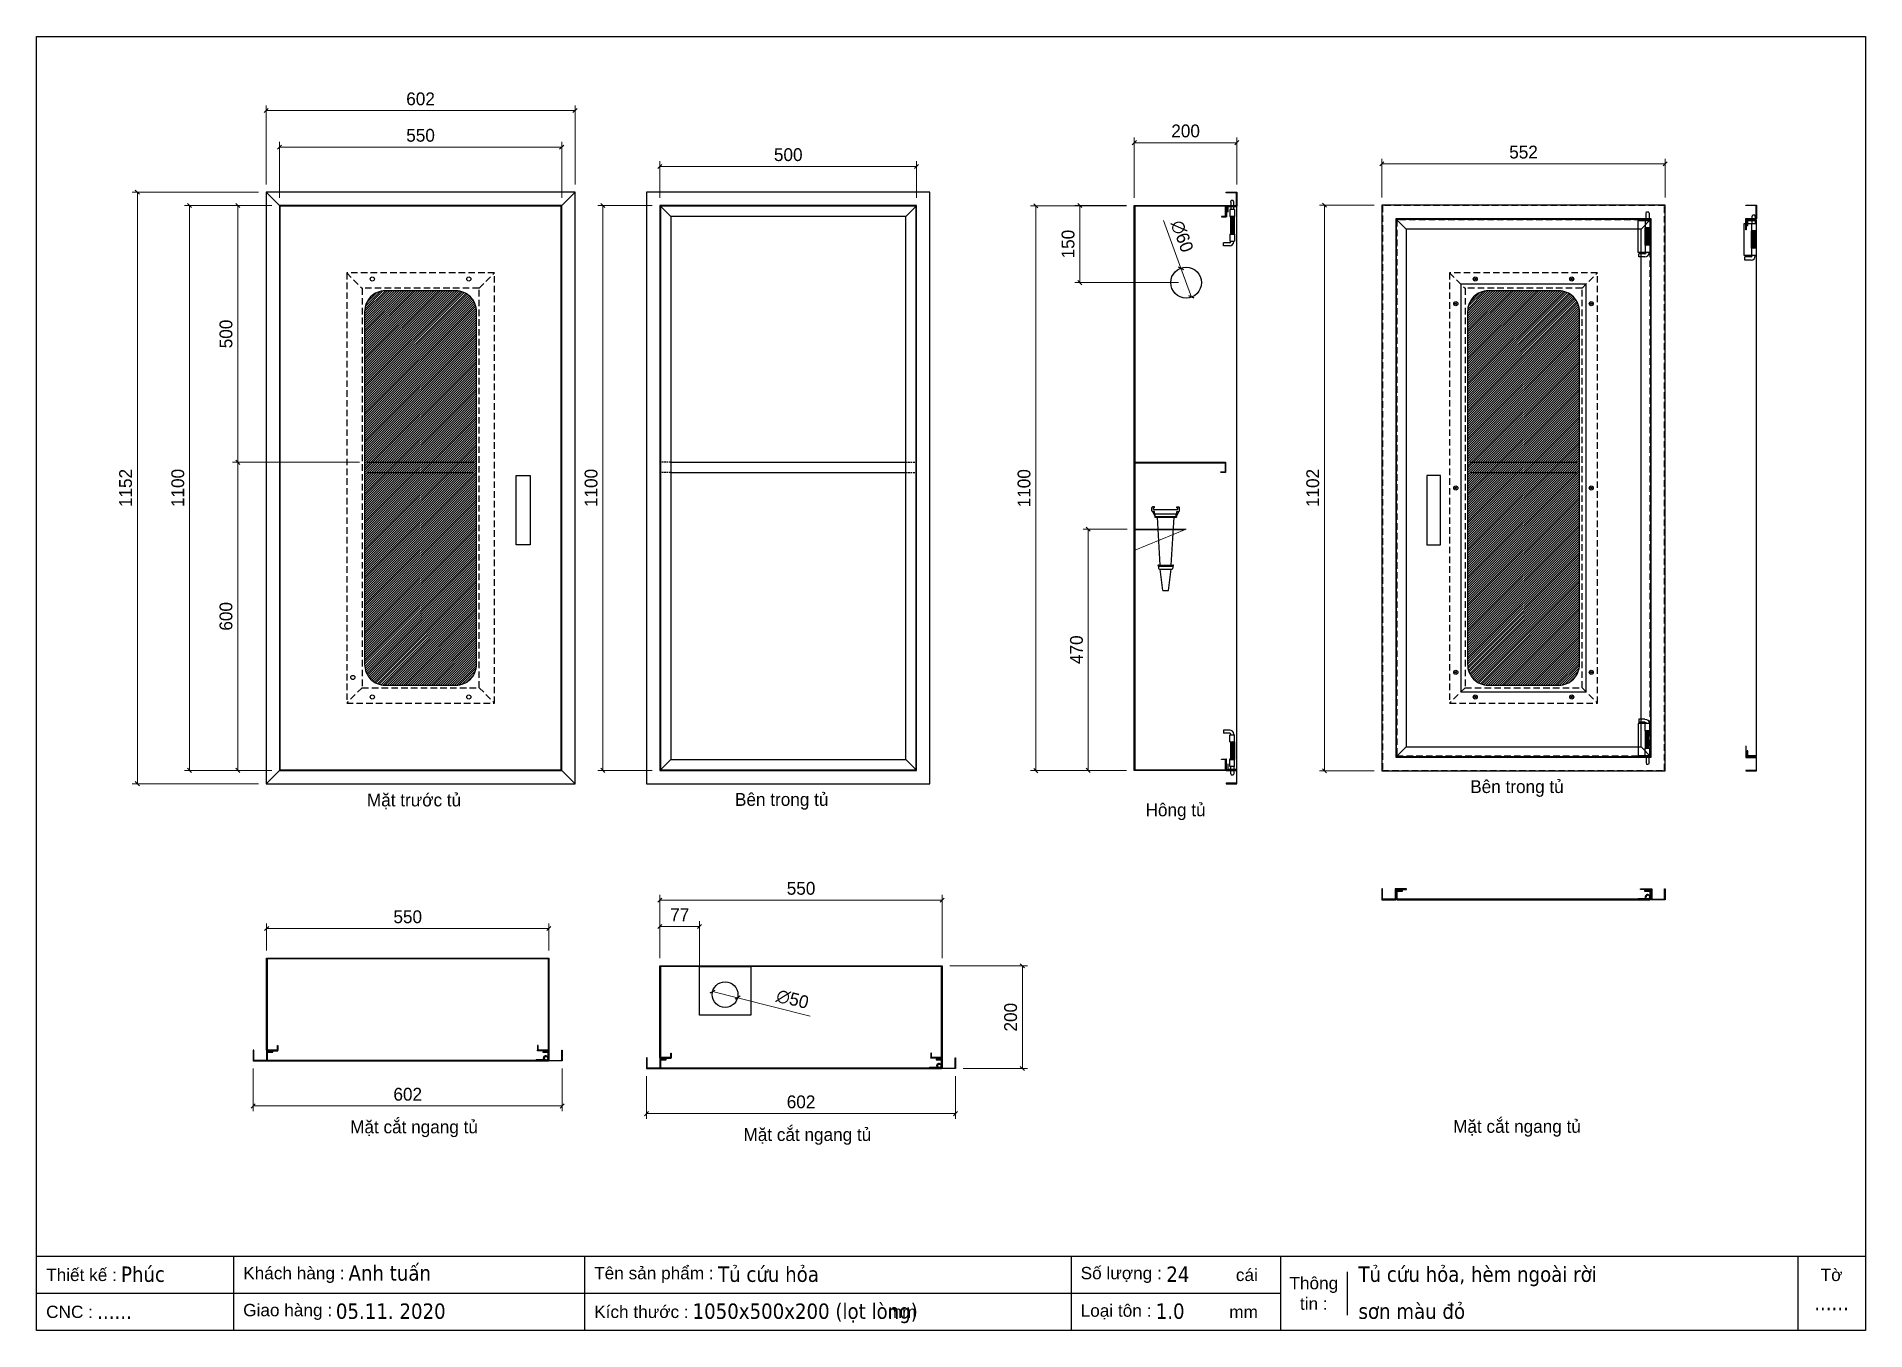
# Model space of a CAD drawing. Header units: millimetres. Extents: x 0 to 3564, y 0 to 2520.
import ezdxf
from ezdxf.enums import TextEntityAlignment as Align

# ---------------------------------------------------------------- set-up
doc = ezdxf.new("R2010")
doc.units = ezdxf.units.MM
doc.linetypes.add('HIDDEN2', pattern=[4.7625, 3.175, -1.5875])
doc.linetypes.add('HIDDENX2', pattern=[19.05, 12.7, -6.35])
doc.layers.add('BAOCHAY', color=1, linetype='Continuous')
doc.layers.add('DIM', color=253, linetype='Continuous')
doc.layers.add('S-CONCRETE', color=3, linetype='Continuous', lineweight=5)
doc.styles.add('Arial', font='arial.ttf')
doc.styles.add('Tahoma (Input Text)', font='tahoma.ttf')
doc.dimstyles.new('Dim-25', dxfattribs={"dimtxt": 25, "dimasz": 8, "dimexe": 10, "dimexo": 15, "dimgap": 10, "dimtad": 1, "dimdec": 0, "dimtxsty": 'Standard', "dimblk": 'OBLIQUE', "dimcen": 10, "dimclrd": 5, "dimclre": 5, "dimclrt": 3, "dimazin": 3, "dimtfac": 1, "dimtdec": 0, "dimtmove": 0, "dimatfit": 3, "dimldrblk": 'OBLIQUE', "dimlwd": 9, "dimlwe": 9})

msp = doc.modelspace()

# ---------------------------------------------------------------- texts
at = {"color": 2, "char_height": 25, "attachment_point": 5}
for s, insert, width in [('Bên trong tủ', (2885, 1055.4), 725), ('Mặt trước tủ', (735.6, 1030.4), 775), ('Bên trong tủ', (1452.1, 1030.4), 725), ('Hông tủ', (2219.7, 1010.1), 775), ('Mặt cắt ngang tủ', (735.6, 392.6), 825), ('Mặt cắt ngang tủ', (1502.1, 377.7), 775), ('Mặt cắt ngang tủ', (2885, 393.6), 775)]:
    msp.add_mtext(s, dxfattribs=dict(at, insert=insert, width=width))

# ---------------------------------------------------------------- blocks, each defined once
blk = doc.blocks.new('khungtenAsean2')
at = {"color": 7}
for p, q in [((2970, -1980), (0, -1980)), ((320, -1980), (320, -2100)), ((890, -1980), (890, -2100)), ((1680, -1980), (1680, -2100)), ((2020, -1980), (2020, -2100)), ((2860, -1980), (2860, -2100)), ((2128.3, -2005), (2128.3, -2075)), ((2020, -2040), (0, -2040))]:
    blk.add_line(p, q, dxfattribs=at)
blk.add_lwpolyline([(0, 0), (2970, 0), (2970, -2100), (0, -2100)], close=True, dxfattribs=at)
at = {"color": 2, "char_height": 20, "style": 'Arial'}
for s, insert, width, attachment_point in [('  Thiết kế :', (0, -2010), 917.634, 4), ('  Khách hàng :', (320, -2010), 917.634, 4), ('  Tên sản phẩm :', (890, -2010), 917.634, 4), ('  Số lượng :', (1680, -2010), 917.634, 4), ('cái', (1947.6, -2010), 917.634, 4), ('Thông\\Ptin :', (2074.2, -2040), 108.311, 5), ('Tờ', (2915, -2010), 110, 5), ('  CNC :', (0, -2070), 917.634, 4), ('  Giao hàng :', (320, -2070), 917.634, 4), ('  Kích thước :', (890, -2070), 917.634, 4), ('mm', (1382.3, -2070), 917.634, 4), ('  Loại tôn :', (1680, -2070), 917.634, 4), ('mm', (1936.9, -2070), 917.634, 4)]:
    blk.add_mtext(s, dxfattribs=dict(at, insert=insert, width=width, attachment_point=attachment_point))
at = {"color": 1, "style": 'Tahoma (Input Text)', "flags": 8}
for tag, p in [('#01', (137.1, -2021.3)), ('#03', (506.6, -2019.3)), ('#05', (1106.6, -2021.3)), ('#07', (1834.7, -2021.3)), ('#09', (2146.7, -2021.3)), ('#02', (98.5, -2081.3)), ('#04', (486.1, -2081.3)), ('#06', (1065.3, -2081.3)), ('#08', (1817.4, -2081.3)), ('#10', (2146.7, -2081.3))]:
    blk.add_attdef(tag, p, '', height=25, dxfattribs=at)
blk.add_attdef('#11', text='', height=25, dxfattribs=at).set_placement((2915, -2067.3), align=Align.CENTER)
blk = doc.blocks.new('*D1')
at = {"color": 0, "linetype": 'ByBlock', "lineweight": -2}
for p, q in [((477.3, 2308.8), (469.3, 2300.8)), ((1019.3, 2300.8), (1027.3, 2308.8))]:
    blk.add_line(p, q, dxfattribs=at)
at = {"layer": 'Defpoints', "color": 0, "transparency": 16777216}
for p in [(1023.3, 2304.8), (473.3, 2190.8), (1023.3, 2190.8)]:
    blk.add_point(p, dxfattribs=at)
at = {"layer": 'DIM', "color": 5, "lineweight": 9, "transparency": 16777216}
for p, q in [((473.3, 2205.8), (473.3, 2314.8)), ((473.3, 2304.8), (1023.3, 2304.8)), ((1023.3, 2205.8), (1023.3, 2314.8))]:
    blk.add_line(p, q, dxfattribs=at)
at = {"layer": 'DIM', "color": 3, "transparency": 16777216, "insert": (748.3, 2327.6), "char_height": 25, "attachment_point": 5}
blk.add_mtext('550', dxfattribs=at)
blk = doc.blocks.new('_Oblique')
at = {"color": 0, "linetype": 'ByBlock', "lineweight": -2}
blk.add_line((-0.5, -0.5), (0.5, 0.5), dxfattribs=at)
blk = doc.blocks.new('*D2')
at = {"color": 0, "linetype": 'ByBlock', "lineweight": -2}
for p, q in [((302.1, 2186.8), (294.1, 2194.8)), ((294.1, 1094.8), (302.1, 1086.8))]:
    blk.add_line(p, q, dxfattribs=at)
at = {"layer": 'Defpoints', "color": 0, "transparency": 16777216}
for p in [(473.3, 2190.8), (298.1, 1090.8), (473.3, 1090.8)]:
    blk.add_point(p, dxfattribs=at)
at = {"layer": 'DIM', "color": 5, "lineweight": 9, "transparency": 16777216}
for p, q in [((458.3, 2190.8), (288.1, 2190.8)), ((298.1, 2190.8), (298.1, 1090.8)), ((458.3, 1090.8), (288.1, 1090.8))]:
    blk.add_line(p, q, dxfattribs=at)
at = {"layer": 'DIM', "color": 3, "transparency": 16777216, "insert": (275.3, 1640.8), "char_height": 25, "attachment_point": 5, "rotation": 90}
blk.add_mtext('1100', dxfattribs=at)
blk = doc.blocks.new('*D3')
at = {"color": 0, "linetype": 'ByBlock', "lineweight": -2}
for p, q in [((2143.2, 2317.3), (2135.2, 2309.3)), ((2335.2, 2309.3), (2343.2, 2317.3))]:
    blk.add_line(p, q, dxfattribs=at)
at = {"layer": 'Defpoints', "color": 0, "transparency": 16777216}
for p in [(2339.2, 2313.3), (2339.2, 2216.8), (2139.2, 2190.8)]:
    blk.add_point(p, dxfattribs=at)
at = {"layer": 'DIM', "color": 5, "lineweight": 9, "transparency": 16777216}
for p, q in [((2139.2, 2205.8), (2139.2, 2323.3)), ((2339.2, 2231.8), (2339.2, 2323.3)), ((2139.2, 2313.3), (2339.2, 2313.3))]:
    blk.add_line(p, q, dxfattribs=at)
at = {"layer": 'DIM', "color": 3, "transparency": 16777216, "insert": (2239.2, 2336.1), "char_height": 25, "attachment_point": 5}
blk.add_mtext('200', dxfattribs=at)
blk = doc.blocks.new('*D4')
at = {"color": 0, "linetype": 'ByBlock', "lineweight": -2}
for p, q in [((1951.2, 2186.3), (1943.2, 2194.3)), ((1943.2, 1094.3), (1951.2, 1086.3))]:
    blk.add_line(p, q, dxfattribs=at)
at = {"layer": 'Defpoints', "color": 0, "transparency": 16777216}
for p in [(1947.2, 2190.3), (2139.2, 2190.3), (2139.2, 1090.3)]:
    blk.add_point(p, dxfattribs=at)
at = {"layer": 'DIM', "color": 5, "lineweight": 9, "transparency": 16777216}
for p, q in [((2124.2, 2190.3), (1937.2, 2190.3)), ((1947.2, 1090.3), (1947.2, 2190.3)), ((2124.2, 1090.3), (1937.2, 1090.3))]:
    blk.add_line(p, q, dxfattribs=at)
at = {"layer": 'DIM', "color": 3, "transparency": 16777216, "insert": (1924.4, 1640.3), "char_height": 25, "attachment_point": 5, "rotation": 90}
blk.add_mtext('1100', dxfattribs=at)
blk = doc.blocks.new('*D5')
at = {"color": 0, "linetype": 'ByBlock', "lineweight": -2}
for p, q in [((396, 2186.8), (388, 2194.8)), ((388, 1694.8), (396, 1686.8))]:
    blk.add_line(p, q, dxfattribs=at)
at = {"layer": 'Defpoints', "color": 0, "transparency": 16777216}
for p in [(473.3, 2190.8), (392, 1690.8), (644.3, 1690.8)]:
    blk.add_point(p, dxfattribs=at)
at = {"layer": 'DIM', "color": 5, "lineweight": 9, "transparency": 16777216}
for p, q in [((458.3, 2190.8), (382, 2190.8)), ((392, 2190.8), (392, 1690.8)), ((629.3, 1690.8), (382, 1690.8))]:
    blk.add_line(p, q, dxfattribs=at)
at = {"layer": 'DIM', "color": 3, "transparency": 16777216, "insert": (369.2, 1940.8), "char_height": 25, "attachment_point": 5, "rotation": 90}
blk.add_mtext('500', dxfattribs=at)
blk = doc.blocks.new('*D6')
at = {"color": 0, "linetype": 'ByBlock', "lineweight": -2}
for p, q in [((396, 1686.8), (388, 1694.8)), ((388, 1094.8), (396, 1086.8))]:
    blk.add_line(p, q, dxfattribs=at)
at = {"layer": 'Defpoints', "color": 0, "transparency": 16777216}
for p in [(494.3, 1690.8), (392, 1090.8), (458.3, 1090.8)]:
    blk.add_point(p, dxfattribs=at)
at = {"layer": 'DIM', "color": 5, "lineweight": 9, "transparency": 16777216}
for p, q in [((479.3, 1690.8), (382, 1690.8)), ((392, 1690.8), (392, 1090.8)), ((443.3, 1090.8), (382, 1090.8))]:
    blk.add_line(p, q, dxfattribs=at)
at = {"layer": 'DIM', "color": 3, "transparency": 16777216, "insert": (369.2, 1390.8), "char_height": 25, "attachment_point": 5, "rotation": 90}
blk.add_mtext('600', dxfattribs=at)
blk = doc.blocks.new('*D7')
at = {"color": 0, "linetype": 'ByBlock', "lineweight": -2}
for p, q in [((2224.7, 2071.4), (2235, 2066.6)), ((2255.6, 2010.3), (2245.3, 2015))]:
    blk.add_line(p, q, dxfattribs=at)
at = {"layer": 'Defpoints', "color": 0, "transparency": 16777216}
for p in [(2229.9, 2069), (2250.4, 2012.7)]:
    blk.add_point(p, dxfattribs=at)
at = {"layer": 'DIM', "color": 5, "lineweight": 9, "transparency": 16777216}
for p in [(2196, 2162), (2250.4, 2012.7)]:
    blk.add_line(p, (2229.9, 2069), dxfattribs=at)
at = {"layer": 'DIM', "color": 3, "transparency": 16777216, "insert": (2232.2, 2131), "char_height": 25, "attachment_point": 5, "rotation": 290.0251}
blk.add_mtext('∅60', dxfattribs=at)
blk = doc.blocks.new('*D8')
at = {"color": 0, "linetype": 'ByBlock', "lineweight": -2}
for p, q in [((2037, 2186.8), (2029, 2194.8)), ((2029, 2044.8), (2037, 2036.8))]:
    blk.add_line(p, q, dxfattribs=at)
at = {"layer": 'Defpoints', "color": 0, "transparency": 16777216}
for p in [(2139.2, 2190.8), (2033, 2040.8), (2240.2, 2040.8)]:
    blk.add_point(p, dxfattribs=at)
at = {"layer": 'DIM', "color": 5, "lineweight": 9, "transparency": 16777216}
for p, q in [((2124.2, 2190.8), (2023, 2190.8)), ((2033, 2190.8), (2033, 2040.8)), ((2225.2, 2040.8), (2023, 2040.8))]:
    blk.add_line(p, q, dxfattribs=at)
at = {"layer": 'DIM', "color": 3, "transparency": 16777216, "insert": (2010.2, 2115.8), "char_height": 25, "attachment_point": 5, "rotation": 90}
blk.add_mtext('150', dxfattribs=at)
blk = doc.blocks.new('*D9')
at = {"color": 0, "linetype": 'ByBlock', "lineweight": -2}
for p, q in [((452.3, 786.7), (444.3, 778.7)), ((994.3, 778.7), (1002.3, 786.7))]:
    blk.add_line(p, q, dxfattribs=at)
at = {"layer": 'Defpoints', "color": 0, "transparency": 16777216}
for p in [(998.3, 782.7), (448.3, 724.8), (998.3, 724.8)]:
    blk.add_point(p, dxfattribs=at)
at = {"layer": 'DIM', "color": 5, "lineweight": 9, "transparency": 16777216}
for p, q in [((448.3, 739.8), (448.3, 792.7)), ((998.3, 739.8), (998.3, 792.7)), ((448.3, 782.7), (998.3, 782.7))]:
    blk.add_line(p, q, dxfattribs=at)
at = {"layer": 'DIM', "color": 3, "transparency": 16777216, "insert": (723.3, 805.5), "char_height": 25, "attachment_point": 5}
blk.add_mtext('550', dxfattribs=at)
blk = doc.blocks.new('*D10')
at = {"color": 0, "linetype": 'ByBlock', "lineweight": -2}
for p, q in [((451.3, 2379.9), (443.3, 2371.9)), ((1045.3, 2371.9), (1053.3, 2379.9))]:
    blk.add_line(p, q, dxfattribs=at)
at = {"layer": 'Defpoints', "color": 0, "transparency": 16777216}
for p in [(1049.3, 2375.9), (447.3, 2216.8), (1049.3, 2216.8)]:
    blk.add_point(p, dxfattribs=at)
at = {"layer": 'DIM', "color": 5, "lineweight": 9, "transparency": 16777216}
for p, q in [((447.3, 2231.8), (447.3, 2385.9)), ((447.3, 2375.9), (1049.3, 2375.9)), ((1049.3, 2231.8), (1049.3, 2385.9))]:
    blk.add_line(p, q, dxfattribs=at)
at = {"layer": 'DIM', "color": 3, "transparency": 16777216, "insert": (748.3, 2398.6), "char_height": 25, "attachment_point": 5}
blk.add_mtext('602', dxfattribs=at)
blk = doc.blocks.new('*D11')
at = {"color": 0, "linetype": 'ByBlock', "lineweight": -2}
for p, q in [((426.3, 441.1), (418.3, 433.1)), ((1020.3, 433.1), (1028.3, 441.1))]:
    blk.add_line(p, q, dxfattribs=at)
at = {"layer": 'Defpoints', "color": 0, "transparency": 16777216}
for p in [(422.3, 524.8), (1024.3, 524.8), (1024.3, 437.1)]:
    blk.add_point(p, dxfattribs=at)
at = {"layer": 'DIM', "color": 5, "lineweight": 9, "transparency": 16777216}
for p, q in [((422.3, 509.8), (422.3, 427.1)), ((1024.3, 509.8), (1024.3, 427.1)), ((422.3, 437.1), (1024.3, 437.1))]:
    blk.add_line(p, q, dxfattribs=at)
at = {"layer": 'DIM', "color": 3, "transparency": 16777216, "insert": (723.3, 459.8), "char_height": 25, "attachment_point": 5}
blk.add_mtext('602', dxfattribs=at)
blk = doc.blocks.new('*D12')
at = {"color": 0, "linetype": 'ByBlock', "lineweight": -2}
for p, q in [((1218.8, 2271.1), (1210.8, 2263.1)), ((1710.8, 2263.1), (1718.8, 2271.1))]:
    blk.add_line(p, q, dxfattribs=at)
at = {"layer": 'Defpoints', "color": 0, "transparency": 16777216}
for p in [(1714.8, 2267.1), (1214.8, 2190.8), (1714.8, 2190.8)]:
    blk.add_point(p, dxfattribs=at)
at = {"layer": 'DIM', "color": 5, "lineweight": 9, "transparency": 16777216}
for p, q in [((1214.8, 2205.8), (1214.8, 2277.1)), ((1214.8, 2267.1), (1714.8, 2267.1)), ((1714.8, 2205.8), (1714.8, 2277.1))]:
    blk.add_line(p, q, dxfattribs=at)
at = {"layer": 'DIM', "color": 3, "transparency": 16777216, "insert": (1464.8, 2289.9), "char_height": 25, "attachment_point": 5}
blk.add_mtext('500', dxfattribs=at)
blk = doc.blocks.new('*D13')
at = {"color": 0, "linetype": 'ByBlock', "lineweight": -2}
for p, q in [((1107.5, 2186.8), (1099.5, 2194.8)), ((1099.5, 1094.8), (1107.5, 1086.8))]:
    blk.add_line(p, q, dxfattribs=at)
at = {"layer": 'Defpoints', "color": 0, "transparency": 16777216}
for p in [(1214.8, 2190.8), (1103.5, 1090.8), (1214.8, 1090.8)]:
    blk.add_point(p, dxfattribs=at)
at = {"layer": 'DIM', "color": 5, "lineweight": 9, "transparency": 16777216}
for p, q in [((1199.8, 2190.8), (1093.5, 2190.8)), ((1103.5, 2190.8), (1103.5, 1090.8)), ((1199.8, 1090.8), (1093.5, 1090.8))]:
    blk.add_line(p, q, dxfattribs=at)
at = {"layer": 'DIM', "color": 3, "transparency": 16777216, "insert": (1080.7, 1640.8), "char_height": 25, "attachment_point": 5, "rotation": 90}
blk.add_mtext('1100', dxfattribs=at)
blk = doc.blocks.new('*D14')
at = {"color": 0, "linetype": 'ByBlock', "lineweight": -2}
for p, q in [((2053.4, 1556.8), (2045.4, 1564.8)), ((2045.4, 1094.8), (2053.4, 1086.8))]:
    blk.add_line(p, q, dxfattribs=at)
at = {"layer": 'Defpoints', "color": 0, "transparency": 16777216}
for p in [(2140.2, 1560.8), (2049.4, 1090.8), (2139.2, 1090.8)]:
    blk.add_point(p, dxfattribs=at)
at = {"layer": 'DIM', "color": 5, "lineweight": 9, "transparency": 16777216}
for p, q in [((2125.2, 1560.8), (2039.4, 1560.8)), ((2049.4, 1560.8), (2049.4, 1090.8)), ((2124.2, 1090.8), (2039.4, 1090.8))]:
    blk.add_line(p, q, dxfattribs=at)
at = {"layer": 'DIM', "color": 3, "transparency": 16777216, "insert": (2026.6, 1325.8), "char_height": 25, "attachment_point": 5, "rotation": 90}
blk.add_mtext('470', dxfattribs=at)
blk = doc.blocks.new('*D15')
at = {"color": 0, "linetype": 'ByBlock', "lineweight": -2}
for p, q in [((200.4, 2212.8), (192.4, 2220.8)), ((192.4, 1068.8), (200.4, 1060.8))]:
    blk.add_line(p, q, dxfattribs=at)
at = {"layer": 'Defpoints', "color": 0, "transparency": 16777216}
for p in [(447.3, 2216.8), (196.4, 1064.8), (447.3, 1064.8)]:
    blk.add_point(p, dxfattribs=at)
at = {"layer": 'DIM', "color": 5, "lineweight": 9, "transparency": 16777216}
for p, q in [((432.3, 2216.8), (186.4, 2216.8)), ((196.4, 2216.8), (196.4, 1064.8)), ((432.3, 1064.8), (186.4, 1064.8))]:
    blk.add_line(p, q, dxfattribs=at)
at = {"layer": 'DIM', "color": 3, "transparency": 16777216, "insert": (173.6, 1640.8), "char_height": 25, "attachment_point": 5, "rotation": 90}
blk.add_mtext('1152', dxfattribs=at)
blk = doc.blocks.new('*D16')
at = {"color": 0, "linetype": 'ByBlock', "lineweight": -2}
for p, q in [((2625.7, 2276.1), (2617.7, 2268.1)), ((3169.7, 2268.1), (3177.7, 2276.1))]:
    blk.add_line(p, q, dxfattribs=at)
at = {"layer": 'Defpoints', "color": 0, "transparency": 16777216}
for p in [(3173.7, 2272.1), (2621.7, 2191.8), (3173.7, 2191.8)]:
    blk.add_point(p, dxfattribs=at)
at = {"layer": 'DIM', "color": 5, "lineweight": 9, "transparency": 16777216}
for p, q in [((2621.7, 2206.8), (2621.7, 2282.1)), ((3173.7, 2206.8), (3173.7, 2282.1)), ((2621.7, 2272.1), (3173.7, 2272.1))]:
    blk.add_line(p, q, dxfattribs=at)
at = {"layer": 'DIM', "color": 3, "transparency": 16777216, "insert": (2897.7, 2294.9), "char_height": 25, "attachment_point": 5}
blk.add_mtext('552', dxfattribs=at)
blk = doc.blocks.new('*D17')
at = {"color": 0, "linetype": 'ByBlock', "lineweight": -2}
for p, q in [((2513.9, 2187.8), (2505.9, 2195.8)), ((2505.9, 1093.8), (2513.9, 1085.8))]:
    blk.add_line(p, q, dxfattribs=at)
at = {"layer": 'Defpoints', "color": 0, "transparency": 16777216}
for p in [(2621.7, 2191.8), (2509.9, 1089.8), (2621.7, 1089.8)]:
    blk.add_point(p, dxfattribs=at)
at = {"layer": 'DIM', "color": 5, "lineweight": 9, "transparency": 16777216}
for p, q in [((2606.7, 2191.8), (2499.9, 2191.8)), ((2509.9, 2191.8), (2509.9, 1089.8)), ((2606.7, 1089.8), (2499.9, 1089.8))]:
    blk.add_line(p, q, dxfattribs=at)
at = {"layer": 'DIM', "color": 3, "transparency": 16777216, "insert": (2487.1, 1640.8), "char_height": 25, "attachment_point": 5, "rotation": 90}
blk.add_mtext('1102', dxfattribs=at)
blk = doc.blocks.new('*D18')
at = {"color": 0, "linetype": 'ByBlock', "lineweight": -2}
for p, q in [((1218.8, 842.1), (1210.8, 834.1)), ((1760.8, 834.1), (1768.8, 842.1))]:
    blk.add_line(p, q, dxfattribs=at)
at = {"layer": 'Defpoints', "color": 0, "transparency": 16777216}
for p in [(1764.8, 838.1), (1214.8, 710), (1764.8, 710)]:
    blk.add_point(p, dxfattribs=at)
at = {"layer": 'DIM', "color": 5, "lineweight": 9, "transparency": 16777216}
for p, q in [((1214.8, 725), (1214.8, 848.1)), ((1214.8, 838.1), (1764.8, 838.1)), ((1764.8, 725), (1764.8, 848.1))]:
    blk.add_line(p, q, dxfattribs=at)
at = {"layer": 'DIM', "color": 3, "transparency": 16777216, "insert": (1489.8, 860.9), "char_height": 25, "attachment_point": 5}
blk.add_mtext('550', dxfattribs=at)
blk = doc.blocks.new('*D19')
at = {"color": 0, "linetype": 'ByBlock', "lineweight": -2}
for p, q in [((1925.1, 706), (1917.1, 714)), ((1917.1, 514), (1925.1, 506))]:
    blk.add_line(p, q, dxfattribs=at)
at = {"layer": 'Defpoints', "color": 0, "transparency": 16777216}
for p in [(1764.8, 710), (1790.8, 510), (1921.1, 510)]:
    blk.add_point(p, dxfattribs=at)
at = {"layer": 'DIM', "color": 5, "lineweight": 9, "transparency": 16777216}
for p, q in [((1779.8, 710), (1931.1, 710)), ((1921.1, 710), (1921.1, 510)), ((1805.8, 510), (1931.1, 510))]:
    blk.add_line(p, q, dxfattribs=at)
at = {"layer": 'DIM', "color": 3, "transparency": 16777216, "insert": (1898.3, 610), "char_height": 25, "attachment_point": 5, "rotation": 90}
blk.add_mtext('200', dxfattribs=at)
blk = doc.blocks.new('*D20')
at = {"color": 0, "linetype": 'ByBlock', "lineweight": -2}
for p, q in [((1192.8, 426.2), (1184.8, 418.2)), ((1786.8, 418.2), (1794.8, 426.2))]:
    blk.add_line(p, q, dxfattribs=at)
at = {"layer": 'Defpoints', "color": 0, "transparency": 16777216}
for p in [(1188.8, 510), (1790.8, 510), (1790.8, 422.2)]:
    blk.add_point(p, dxfattribs=at)
at = {"layer": 'DIM', "color": 5, "lineweight": 9, "transparency": 16777216}
for p, q in [((1188.8, 495), (1188.8, 412.2)), ((1790.8, 495), (1790.8, 412.2)), ((1188.8, 422.2), (1790.8, 422.2))]:
    blk.add_line(p, q, dxfattribs=at)
at = {"layer": 'DIM', "color": 3, "transparency": 16777216, "insert": (1489.8, 445), "char_height": 25, "attachment_point": 5}
blk.add_mtext('602', dxfattribs=at)
blk = doc.blocks.new('*D21')
at = {"color": 0, "linetype": 'ByBlock', "lineweight": -2}
for p, q in [((1218.8, 790.9), (1210.8, 782.9)), ((1287.8, 782.9), (1295.8, 790.9))]:
    blk.add_line(p, q, dxfattribs=at)
at = {"layer": 'Defpoints', "color": 0, "transparency": 16777216}
for p in [(1214.8, 786.9), (1214.8, 710), (1291.8, 614)]:
    blk.add_point(p, dxfattribs=at)
at = {"layer": 'DIM', "color": 5, "lineweight": 9, "transparency": 16777216}
for p, q in [((1214.8, 725), (1214.8, 796.9)), ((1291.8, 786.9), (1214.8, 786.9)), ((1291.8, 629), (1291.8, 796.9))]:
    blk.add_line(p, q, dxfattribs=at)
at = {"layer": 'DIM', "color": 3, "transparency": 16777216, "insert": (1253.3, 809.4), "char_height": 25, "attachment_point": 5}
blk.add_mtext('77', dxfattribs=at)
blk = doc.blocks.new('*D22')
at = {"color": 0, "linetype": 'ByBlock', "lineweight": -2}
for p, q in [((1312.7, 657.2), (1322.4, 663)), ((1370.9, 650.8), (1361.1, 645))]:
    blk.add_line(p, q, dxfattribs=at)
at = {"layer": 'Defpoints', "color": 0, "transparency": 16777216}
for p in [(1317.5, 660.1), (1366, 647.9)]:
    blk.add_point(p, dxfattribs=at)
at = {"layer": 'DIM', "color": 5, "lineweight": 9, "transparency": 16777216}
for p in [(1317.5, 660.1), (1507.5, 612.1)]:
    blk.add_line(p, (1366, 647.9), dxfattribs=at)
at = {"layer": 'DIM', "color": 3, "transparency": 16777216, "insert": (1473.1, 645), "char_height": 25, "attachment_point": 5, "rotation": 345.8106}
blk.add_mtext('∅50', dxfattribs=at)
blk = doc.blocks.new('HL035-1-2')
at = {"color": 1}
for p, q in [((-4.5, 79), (18.5, 79)), ((-4.5, 65), (-4.5, 79)), ((-3, 79), (-3, 80)), ((-3, 79), (-3, 79)), ((3, 79), (3, 80)), ((4.5, 65), (4.5, 79)), ((5, 88), (17, 88)), ((5, 82), (17, 82)), ((17, 88), (17, 82)), ((18.5, 79), (18.5, 17)), ((-4.5, 65), (4.5, 65)), ((1.3, 65), (-4, 64)), ((4, 64), (-4, 62.5)), ((-4, 64), (-3, 64)), ((4, 62.5), (-4, 61)), ((-4, 62.5), (-3, 62.5)), ((4, 61), (-4, 59.5)), ((-4, 61), (-3, 61)), ((4, 59.5), (-4, 58)), ((-4, 59.5), (-3, 59.5)), ((4, 58), (-4, 56.5)), ((-4, 58), (-3, 58)), ((4, 56.5), (-4, 55)), ((-4, 56.5), (-3, 56.5)), ((4, 55), (-4, 53.5)), ((-4, 55), (-3, 55)), ((4, 53.5), (-4, 52)), ((-4, 53.5), (-3, 53.5)), ((4, 52), (-4, 50.5)), ((-4, 52), (-3, 52)), ((4, 50.5), (-4, 49)), ((-4, 50.5), (-3, 50.5)), ((4, 49), (-4, 47.5)), ((-4, 49), (-3, 49)), ((4, 47.5), (-4, 46)), ((-4, 47.5), (-3, 47.5)), ((4, 46), (-4, 44.5)), ((-4, 46), (-3, 46)), ((4, 44.5), (-4, 43)), ((-4, 44.5), (-3, 44.5)), ((4, 43), (-4, 41.5)), ((-4, 43), (-3, 43)), ((4, 41.5), (-4, 40)), ((-4, 41.5), (-3, 41.5)), ((4, 40), (-4, 38.5)), ((-4, 40), (-3, 40)), ((4, 38.5), (-4, 37)), ((-4, 38.5), (-3, 38.5)), ((4, 37), (-4, 35.5)), ((-4, 37), (-3, 37)), ((3, 64), (4, 64)), ((3, 62.5), (4, 62.5)), ((3, 61), (4, 61)), ((3, 59.5), (4, 59.5)), ((3, 58), (4, 58)), ((3, 56.5), (4, 56.5)), ((3, 55), (4, 55)), ((3, 53.5), (4, 53.5)), ((3, 52), (4, 52)), ((3, 50.5), (4, 50.5)), ((3, 49), (4, 49)), ((3, 47.5), (4, 47.5)), ((3, 46), (4, 46)), ((3, 44.5), (4, 44.5)), ((3, 43), (4, 43)), ((3, 41.5), (4, 41.5)), ((3, 40), (4, 40)), ((3, 38.5), (4, 38.5)), ((3, 37), (4, 37)), ((4.5, 65), (4.5, 31)), ((-4.5, 17), (-4.5, 31)), ((-4.5, 31), (4.5, 31)), ((18.5, 17), (-4.5, 17)), ((4, 35.5), (-4, 34)), ((-4, 35.5), (-3, 35.5)), ((4, 34), (-4, 32.5)), ((-4, 34), (-3, 34)), ((-3, 3), (-2, 0)), ((3, 3), (2, 0)), ((3, 35.5), (4, 35.5)), ((3, 34), (4, 34)), ((4.5, 17), (4.5, 31))]:
    blk.add_line(p, q, dxfattribs=at)
for points in [[(-3, 32.5), (-3, 65)], [(3, 65), (3, 32.5)], [(-3, 3), (-3, 17)], [(2, 0), (-2, 0)], [(3, 17), (3, 3)]]:
    blk.add_lwpolyline(points, dxfattribs=at)
blk.add_lwpolyline([(-4, 32.5), (4, 32.5), (4, 31), (-4, 31)], close=True, dxfattribs=at)
for radius in [8, 2]:
    blk.add_arc((5, 80), radius, 90, 180, dxfattribs=at)

# ---------------------------------------------------------------- dimensions: what is measured, and where the dimension line sits
at = {"layer": 'DIM', "color": 7}
for base, p1, p2, picture, middle in [((1049.3, 2375.9), (447.3, 2216.8), (1049.3, 2216.8), '*D10', (748.3, 2398.6)), ((1023.3, 2304.8), (473.3, 2190.8), (1023.3, 2190.8), '*D1', (748.3, 2327.6)), ((1714.8, 2267.1), (1214.8, 2190.8), (1714.8, 2190.8), '*D12', (1464.8, 2289.9)), ((3173.7, 2272.1), (2621.7, 2191.8), (3173.7, 2191.8), '*D16', (2897.7, 2294.9)), ((1764.8, 838.1), (1214.8, 710), (1764.8, 710), '*D18', (1489.8, 860.9)), ((998.3, 782.7), (448.3, 724.8), (998.3, 724.8), '*D9', (723.3, 805.5)), ((1024.3, 437.1), (422.3, 524.8), (1024.3, 524.8), '*D11', (723.3, 459.8)), ((1790.8, 422.2), (1188.8, 510), (1790.8, 510), '*D20', (1489.8, 445))]:
    dim = msp.add_linear_dim(base=base, p1=p1, p2=p2, dimstyle='Dim-25', dxfattribs=at)
    dim.commit()
    dim.dimension.update_dxf_attribs({"geometry": picture, "text_midpoint": middle})
for base, p1, p2, angle, picture, middle in [((2339.2, 2313.3), (2139.2, 2190.8), (2339.2, 2216.8), 180, '*D3', (2239.2, 2336.1)), ((196.4, 1064.8), (447.3, 2216.8), (447.3, 1064.8), 90, '*D15', (173.6, 1640.8)), ((298.1, 1090.8), (473.3, 2190.8), (473.3, 1090.8), 90, '*D2', (275.3, 1640.8)), ((392, 1690.8), (473.3, 2190.8), (644.3, 1690.8), 90, '*D5', (369.2, 1940.8)), ((1103.5, 1090.8), (1214.8, 2190.8), (1214.8, 1090.8), 90, '*D13', (1080.7, 1640.8)), ((2033, 2040.8), (2139.2, 2190.8), (2240.2, 2040.8), 90, '*D8', (2010.2, 2115.8)), ((2509.9, 1089.8), (2621.7, 2191.8), (2621.7, 1089.8), 90, '*D17', (2487.1, 1640.8)), ((392, 1090.8), (494.3, 1690.8), (458.3, 1090.8), 90, '*D6', (369.2, 1390.8)), ((2049.4, 1090.8), (2140.2, 1560.8), (2139.2, 1090.8), 90, '*D14', (2026.6, 1325.8)), ((1214.8, 786.9), (1291.8, 614), (1214.8, 710), 180, '*D21', (1253.3, 809.4)), ((1921.1, 510), (1764.8, 710), (1790.8, 510), 90, '*D19', (1898.3, 610))]:
    dim = msp.add_linear_dim(base=base, p1=p1, p2=p2, angle=angle, dimstyle='Dim-25', dxfattribs=at)
    dim.commit()
    dim.dimension.update_dxf_attribs({"geometry": picture, "text_midpoint": middle})
dim = msp.add_linear_dim(base=(1947.2, 2190.3), p1=(2139.2, 1090.3), p2=(2139.2, 2190.3), angle=90, dimstyle='Dim-25', dxfattribs=at)
dim.commit()
dim.dimension.update_dxf_attribs({"geometry": '*D4', "text_midpoint": (1947.2, 1640.3), "dimtype": 160})
dim = msp.add_diameter_dim_2p(p1=(2250.4, 2012.7), p2=(2229.9, 2069), dimstyle='Dim-25', dxfattribs=at)
dim.commit()
dim.dimension.update_dxf_attribs({"geometry": '*D7', "text_midpoint": (2232.2, 2131)})
dim = msp.add_diameter_dim_2p(p1=(1317.5, 660.1), p2=(1366, 647.9), dimstyle='Dim-25', dxfattribs=at)
dim.commit()
dim.dimension.update_dxf_attribs({"geometry": '*D22', "text_midpoint": (1467.3, 622.3), "dimtype": 163})

# ---------------------------------------------------------------- hatches: boundary and pattern name
h = msp.add_hatch()
h.set_pattern_fill('ANSI31', style=0)
h.set_pattern_definition([(45, (-110559.7066, -28006.1375), (-2.24506403, 2.24506403), [])])
edge = h.paths.add_edge_path()
edge.add_line((679.3, 1256.8), (817.3, 1256.8))
edge.add_arc((817.3, 1296.8), 40, -90, 0)
edge.add_line((857.3, 1296.8), (857.3, 1984.8))
edge.add_arc((817.3, 1984.8), 40, 0, 90)
edge.add_line((817.3, 2024.8), (679.3, 2024.8))
edge.add_arc((679.3, 1984.8), 40, 90, 180)
edge.add_line((639.3, 1984.8), (639.3, 1296.8))
edge.add_arc((679.3, 1296.8), 40, 180, -90)
h = msp.add_hatch()
h.set_pattern_fill('ANSI31', style=0)
h.set_pattern_definition([(45, (-108410.333, -28006.1375), (-2.24506403, 2.24506403), [])])
edge = h.paths.add_edge_path()
edge.add_line((2828.7, 1256.8), (2966.7, 1256.8))
edge.add_arc((2966.7, 1296.8), 40, -90, 0)
edge.add_line((3006.7, 1296.8), (3006.7, 1984.8))
edge.add_arc((2966.7, 1984.8), 40, 0, 90)
edge.add_line((2966.7, 2024.8), (2828.7, 2024.8))
edge.add_arc((2828.7, 1984.8), 40, 90, 180)
edge.add_line((2788.7, 1984.8), (2788.7, 1296.8))
edge.add_arc((2828.7, 1296.8), 40, 180, -90)

# ---------------------------------------------------------------- linework, layer by layer
at = {"color": 7}
for p, q in [((447.3, 2216.8), (473.3, 2190.8)), ((1022.3, 2189.8), (1049.3, 2216.8)), ((1215.8, 2189.8), (1235.8, 2169.8)), ((1693.8, 2169.8), (1713.8, 2189.8)), ((2648.7, 2164.8), (2668.7, 2144.8)), ((3126.7, 2144.8), (3146.7, 2164.8)), ((644.3, 1690.8), (852.3, 1690.8)), ((1235.8, 1690.8), (1693.8, 1690.8)), ((2793.7, 1690.8), (3001.7, 1690.8)), ((644.3, 1670.8), (852.3, 1670.8)), ((1235.8, 1670.8), (1693.8, 1670.8)), ((2793.7, 1670.8), (3001.7, 1670.8)), ((2195, 1440.9), (2205.8, 1440.9)), ((1235.8, 1111.8), (1215.8, 1091.8)), ((1693.8, 1111.8), (1713.8, 1091.8)), ((2317.2, 1112.8), (2318.2, 1112.8)), ((2648.7, 1116.8), (2668.7, 1136.8)), ((3126.7, 1136.8), (3146.7, 1116.8)), ((473.3, 1090.8), (447.3, 1064.8)), ((1023.3, 1090.8), (1049.3, 1064.8)), ((469.3, 546.8), (469.3, 554.8)), ((469.3, 554.8), (470.3, 554.8)), ((470.3, 554.8), (470.3, 545.8)), ((977.3, 554.8), (976.3, 554.8)), ((976.3, 554.8), (976.3, 545.8)), ((976.3, 546.8), (976.3, 545.8)), ((977.3, 546.8), (977.3, 554.8)), ((1235.8, 532), (1235.8, 540)), ((1235.8, 540), (1236.8, 540)), ((1236.8, 540), (1236.8, 531)), ((1743.8, 540), (1742.8, 540)), ((1742.8, 540), (1742.8, 531)), ((1743.8, 532), (1743.8, 540)), ((1742.8, 532), (1742.8, 531)), ((1742.8, 532), (1742.8, 531))]:
    msp.add_line(p, q, dxfattribs=at)
at = {"color": 1}
for p, q in [((2334.6, 2183.5), (2325.6, 2183.5)), ((2325.6, 2183.5), (2325.6, 2169.5)), ((2327.1, 2197.5), (2328.1, 2200.5)), ((2333.1, 2197.5), (2332.1, 2200.5)), ((2334.6, 2183.5), (2334.6, 2169.5)), ((2325.6, 2169.5), (2334.6, 2169.5)), ((2334.1, 2166.5), (2326.1, 2168)), ((2334.1, 2165), (2326.1, 2166.5)), ((2326.1, 2166.5), (2327.1, 2166.5)), ((2334.1, 2163.5), (2326.1, 2165)), ((2326.1, 2165), (2327.1, 2165)), ((2334.1, 2162), (2326.1, 2163.5)), ((2326.1, 2163.5), (2327.1, 2163.5)), ((2334.1, 2160.5), (2326.1, 2162)), ((2326.1, 2162), (2327.1, 2162)), ((2334.1, 2159), (2326.1, 2160.5)), ((2326.1, 2160.5), (2327.1, 2160.5)), ((2334.1, 2157.5), (2326.1, 2159)), ((2326.1, 2159), (2327.1, 2159)), ((2334.1, 2156), (2326.1, 2157.5)), ((2326.1, 2157.5), (2327.1, 2157.5)), ((2334.1, 2154.5), (2326.1, 2156)), ((2326.1, 2156), (2327.1, 2156)), ((2334.1, 2153), (2326.1, 2154.5)), ((2326.1, 2154.5), (2327.1, 2154.5)), ((2334.1, 2151.5), (2326.1, 2153)), ((2326.1, 2153), (2327.1, 2153)), ((2334.1, 2150), (2326.1, 2151.5)), ((2326.1, 2151.5), (2327.1, 2151.5)), ((2334.1, 2148.5), (2326.1, 2150)), ((2326.1, 2150), (2327.1, 2150)), ((2334.1, 2147), (2326.1, 2148.5)), ((2326.1, 2148.5), (2327.1, 2148.5)), ((2334.1, 2145.5), (2326.1, 2147)), ((2326.1, 2147), (2327.1, 2147)), ((2334.1, 2144), (2326.1, 2145.5)), ((2326.1, 2145.5), (2327.1, 2145.5)), ((2334.1, 2142.5), (2326.1, 2144)), ((2326.1, 2144), (2327.1, 2144)), ((2334.1, 2141), (2326.1, 2142.5)), ((2326.1, 2142.5), (2327.1, 2142.5)), ((2334.1, 2139.5), (2326.1, 2141)), ((2326.1, 2141), (2327.1, 2141)), ((2334.1, 2138), (2326.1, 2139.5)), ((2326.1, 2139.5), (2327.1, 2139.5)), ((2333.1, 2166.5), (2334.1, 2166.5)), ((2333.1, 2165), (2334.1, 2165)), ((2333.1, 2163.5), (2334.1, 2163.5)), ((2333.1, 2162), (2334.1, 2162)), ((2333.1, 2160.5), (2334.1, 2160.5)), ((2333.1, 2159), (2334.1, 2159)), ((2333.1, 2157.5), (2334.1, 2157.5)), ((2333.1, 2156), (2334.1, 2156)), ((2333.1, 2154.5), (2334.1, 2154.5)), ((2333.1, 2153), (2334.1, 2153)), ((2333.1, 2151.5), (2334.1, 2151.5)), ((2333.1, 2150), (2334.1, 2150)), ((2333.1, 2148.5), (2334.1, 2148.5)), ((2333.1, 2147), (2334.1, 2147)), ((2333.1, 2145.5), (2334.1, 2145.5)), ((2333.1, 2144), (2334.1, 2144)), ((2333.1, 2142.5), (2334.1, 2142.5)), ((2333.1, 2141), (2334.1, 2141)), ((2333.1, 2139.5), (2334.1, 2139.5)), ((2334.6, 2135.5), (2334.6, 2169.5)), ((2325.1, 2118.5), (2313.1, 2118.5)), ((2313.1, 2112.5), (2313.1, 2118.5)), ((2325.1, 2112.5), (2313.1, 2112.5)), ((2325.6, 2135.5), (2325.6, 2121.5)), ((2325.6, 2135.5), (2334.6, 2135.5)), ((2325.6, 2121.5), (2334.6, 2121.5)), ((2334.1, 2136.5), (2326.1, 2138)), ((2326.1, 2138), (2327.1, 2138)), ((2331.5, 2135.5), (2326.1, 2136.5)), ((2326.1, 2136.5), (2327.1, 2136.5)), ((2327.1, 2121.5), (2327.1, 2121.5)), ((2327.1, 2121.5), (2327.1, 2120.5)), ((2333.1, 2138), (2334.1, 2138)), ((2333.1, 2136.5), (2334.1, 2136.5)), ((2333.1, 2121.5), (2333.1, 2120.5)), ((2334.6, 2135.5), (2334.6, 2121.5)), ((2325.1, 1169.2), (2313.1, 1169.2)), ((2313.1, 1169.2), (2313.1, 1163.2)), ((2325.1, 1163.2), (2313.1, 1163.2)), ((2325.6, 1160.2), (2334.6, 1160.2)), ((2325.6, 1146.2), (2325.6, 1160.2)), ((2325.6, 1146.2), (2334.6, 1146.2)), ((2331.5, 1146.2), (2326.1, 1145.2)), ((2334.1, 1145.2), (2326.1, 1143.7)), ((2326.1, 1145.2), (2327.1, 1145.2)), ((2334.1, 1143.7), (2326.1, 1142.2)), ((2326.1, 1143.7), (2327.1, 1143.7)), ((2334.1, 1142.2), (2326.1, 1140.7)), ((2326.1, 1142.2), (2327.1, 1142.2)), ((2334.1, 1140.7), (2326.1, 1139.2)), ((2326.1, 1140.7), (2327.1, 1140.7)), ((2327.1, 1160.2), (2327.1, 1161.2)), ((2327.1, 1160.2), (2327.1, 1160.2)), ((2333.1, 1160.2), (2333.1, 1161.2)), ((2333.1, 1145.2), (2334.1, 1145.2)), ((2333.1, 1143.7), (2334.1, 1143.7)), ((2333.1, 1142.2), (2334.1, 1142.2)), ((2333.1, 1140.7), (2334.1, 1140.7)), ((2334.6, 1146.2), (2334.6, 1160.2)), ((2334.6, 1146.2), (2334.6, 1112.2)), ((2325.6, 1098.2), (2325.6, 1112.2)), ((2325.6, 1112.2), (2334.6, 1112.2)), ((2334.1, 1139.2), (2326.1, 1137.7)), ((2326.1, 1139.2), (2327.1, 1139.2)), ((2334.1, 1137.7), (2326.1, 1136.2)), ((2326.1, 1137.7), (2327.1, 1137.7)), ((2334.1, 1136.2), (2326.1, 1134.7)), ((2326.1, 1136.2), (2327.1, 1136.2)), ((2334.1, 1134.7), (2326.1, 1133.2)), ((2326.1, 1134.7), (2327.1, 1134.7)), ((2334.1, 1133.2), (2326.1, 1131.7)), ((2326.1, 1133.2), (2327.1, 1133.2)), ((2334.1, 1131.7), (2326.1, 1130.2)), ((2326.1, 1131.7), (2327.1, 1131.7)), ((2334.1, 1130.2), (2326.1, 1128.7)), ((2326.1, 1130.2), (2327.1, 1130.2)), ((2334.1, 1128.7), (2326.1, 1127.2)), ((2326.1, 1128.7), (2327.1, 1128.7)), ((2334.1, 1127.2), (2326.1, 1125.7)), ((2326.1, 1127.2), (2327.1, 1127.2)), ((2334.1, 1125.7), (2326.1, 1124.2)), ((2326.1, 1125.7), (2327.1, 1125.7)), ((2334.1, 1124.2), (2326.1, 1122.7)), ((2326.1, 1124.2), (2327.1, 1124.2)), ((2334.1, 1122.7), (2326.1, 1121.2)), ((2326.1, 1122.7), (2327.1, 1122.7)), ((2334.1, 1121.2), (2326.1, 1119.7)), ((2326.1, 1121.2), (2327.1, 1121.2)), ((2334.1, 1119.7), (2326.1, 1118.2)), ((2326.1, 1119.7), (2327.1, 1119.7)), ((2334.1, 1118.2), (2326.1, 1116.7)), ((2326.1, 1118.2), (2327.1, 1118.2)), ((2334.1, 1116.7), (2326.1, 1115.2)), ((2326.1, 1116.7), (2327.1, 1116.7)), ((2334.1, 1115.2), (2326.1, 1113.7)), ((2326.1, 1115.2), (2327.1, 1115.2)), ((2333.1, 1139.2), (2334.1, 1139.2)), ((2333.1, 1137.7), (2334.1, 1137.7)), ((2333.1, 1136.2), (2334.1, 1136.2)), ((2333.1, 1134.7), (2334.1, 1134.7)), ((2333.1, 1133.2), (2334.1, 1133.2)), ((2333.1, 1131.7), (2334.1, 1131.7)), ((2333.1, 1130.2), (2334.1, 1130.2)), ((2333.1, 1128.7), (2334.1, 1128.7)), ((2333.1, 1127.2), (2334.1, 1127.2)), ((2333.1, 1125.7), (2334.1, 1125.7)), ((2333.1, 1124.2), (2334.1, 1124.2)), ((2333.1, 1122.7), (2334.1, 1122.7)), ((2333.1, 1121.2), (2334.1, 1121.2)), ((2333.1, 1119.7), (2334.1, 1119.7)), ((2333.1, 1118.2), (2334.1, 1118.2)), ((2333.1, 1116.7), (2334.1, 1116.7)), ((2333.1, 1115.2), (2334.1, 1115.2)), ((2334.6, 1098.2), (2334.6, 1112.2)), ((2334.6, 1098.2), (2325.6, 1098.2)), ((2327.1, 1084.2), (2328.1, 1081.2)), ((2333.1, 1084.2), (2332.1, 1081.2)), ((3120.9, 841.3), (3139.2, 841.3)), ((3120.9, 841.3), (3120.9, 839.8)), ((3140.4, 839.8), (3121.9, 839.8)), ((3135, 843.3), (3136.5, 843.6)), ((973.5, 527.4), (991.9, 527.4)), ((973.5, 527.4), (973.5, 525.8)), ((992, 525.8), (973.5, 525.8)), ((987.7, 529.3), (989.1, 529.7)), ((992, 533.3), (998.3, 533.3)), ((992, 527.3), (998.3, 527.3)), ((1740, 512.5), (1758.3, 512.5)), ((1740, 512.5), (1740, 511)), ((1758.5, 511), (1740, 511)), ((1754.1, 514.5), (1755.6, 514.8)), ((1758.5, 518.5), (1764.8, 518.5)), ((1758.5, 512.5), (1764.8, 512.5))]:
    msp.add_line(p, q, dxfattribs=at)
at = {"color": 7, "linetype": 'HIDDENX2'}
for p, q in [((604.3, 2059.8), (634.3, 2029.8)), ((862.3, 2029.8), (892.3, 2059.8)), ((2753.7, 2059.8), (2783.7, 2029.8)), ((3011.7, 2029.8), (3041.7, 2059.8)), ((634.3, 1251.8), (604.3, 1221.8)), ((862.3, 1251.8), (892.3, 1221.8)), ((2783.7, 1251.8), (2753.7, 1221.8)), ((3011.7, 1251.8), (3041.7, 1221.8))]:
    msp.add_line(p, q, dxfattribs=at)
at = {"color": 7, "linetype": 'HIDDEN2'}
for p, q in [((1235.8, 1690.8), (1215.8, 1690.8)), ((1693.8, 1690.8), (1713.8, 1690.8)), ((1235.8, 1670.8), (1215.8, 1670.8)), ((1693.8, 1670.8), (1713.8, 1670.8))]:
    msp.add_line(p, q, dxfattribs=at)
at = {"color": 7}
for points in [[(447.3, 1064.8), (1049.3, 1064.8), (1049.3, 2216.8), (447.3, 2216.8)], [(1188.8, 1064.8), (1740.8, 1064.8), (1740.8, 2216.8), (1188.8, 2216.8)], [(2318.2, 2216.8), (2339.2, 2216.8), (2339.2, 2189.8), (2319.2, 2189.8), (2319.2, 2168.8), (2318.2, 2168.8), (2318.2, 2190.8), (2338.2, 2190.8), (2338.2, 2215.8), (2319.2, 2215.8), (2319.2, 2215.8), (2318.2, 2215.8)], [(473.3, 1090.8), (1023.3, 1090.8), (1023.3, 2190.8), (473.3, 2190.8)], [(474.3, 1091.8), (1022.3, 1091.8), (1022.3, 2189.8), (474.3, 2189.8)], [(1214.8, 1090.8), (1714.8, 1090.8), (1714.8, 2190.8), (1214.8, 2190.8)], [(1215.8, 1091.8), (1713.8, 1091.8), (1713.8, 2189.8), (1215.8, 2189.8)], [(2322.2, 2178.8), (2322.2, 2188.8), (2338.2, 2188.8), (2338.2, 1092.8), (2322.2, 1092.8), (2322.2, 1102.8), (2321.2, 1102.8), (2321.2, 1091.8), (2339.2, 1091.8), (2339.2, 2189.8), (2321.2, 2189.8), (2321.2, 2178.8)], [(2621.7, 1089.8), (3173.7, 1089.8), (3173.7, 2191.8), (2621.7, 2191.8)], [(3330.8, 2191.8), (3351.8, 2191.8), (3351.8, 2164.8), (3331.8, 2164.8), (3331.8, 2143.8), (3330.8, 2143.8), (3330.8, 2165.8), (3350.8, 2165.8), (3350.8, 2190.8), (3331.8, 2190.8), (3331.8, 2190.8), (3330.8, 2190.8)], [(2648.7, 1116.8), (3146.7, 1116.8), (3146.7, 2164.8), (2648.7, 2164.8)], [(2668.7, 1136.8), (3126.7, 1136.8), (3126.7, 2144.8), (2668.7, 2144.8)], [(3334.8, 2151.8), (3334.8, 2161.8), (3350.8, 2161.8), (3350.8, 1118.8), (3334.8, 1118.8), (3334.8, 1128.8), (3333.8, 1128.8), (3333.8, 1117.8), (3351.8, 1117.8), (3351.8, 2162.8), (3333.8, 2162.8), (3333.8, 2151.8)], [(2775.7, 1243.8), (3019.7, 1243.8), (3019.7, 2037.8), (2775.7, 2037.8)], [(2318.2, 1064.8), (2339.2, 1064.8), (2339.2, 1091.8), (2319.2, 1091.8), (2319.2, 1112.8), (2318.2, 1112.8), (2318.2, 1090.8), (2338.2, 1090.8), (2338.2, 1065.8), (2319.2, 1065.8), (2319.2, 1065.8), (2318.2, 1065.8)], [(3330.8, 1089.8), (3351.8, 1089.8), (3351.8, 1116.8), (3331.8, 1116.8), (3331.8, 1137.8), (3330.8, 1137.8), (3330.8, 1115.8), (3350.8, 1115.8), (3350.8, 1090.8), (3331.8, 1090.8), (3331.8, 1090.8), (3330.8, 1090.8)], [(2621.7, 859.8), (2621.7, 838.8), (2648.7, 838.8), (2648.7, 858.8), (2669.7, 858.8), (2669.7, 859.8), (2647.7, 859.8), (2647.7, 839.8), (2622.7, 839.8), (2622.7, 858.8), (2622.7, 858.8), (2622.7, 859.8)], [(3133.7, 855.8), (3143.7, 855.8), (3143.7, 839.8), (2651.7, 839.8), (2651.7, 855.8), (2661.7, 855.8), (2661.7, 856.8), (2650.7, 856.8), (2650.7, 838.8), (3144.7, 838.8), (3144.7, 856.8), (3133.7, 856.8)], [(3173.7, 859.8), (3173.7, 838.8), (3146.7, 838.8), (3146.7, 858.8), (3125.7, 858.8), (3125.7, 859.8), (3147.7, 859.8), (3147.7, 839.8), (3172.7, 839.8), (3172.7, 858.8), (3172.7, 858.8), (3172.7, 859.8)], [(1391.8, 614), (1291.8, 614), (1291.8, 709), (1391.8, 709)], [(422.3, 545.8), (422.3, 524.8), (449.3, 524.8), (449.3, 544.8), (470.3, 544.8), (470.3, 545.8), (448.3, 545.8), (448.3, 525.8), (423.3, 525.8), (423.3, 544.8), (423.3, 544.8), (423.3, 545.8)], [(986.3, 541.8), (996.3, 541.8), (996.3, 525.8), (450.3, 525.8), (450.3, 541.8), (460.3, 541.8), (460.3, 542.8), (449.3, 542.8), (449.3, 524.8), (997.3, 524.8), (997.3, 542.8), (986.3, 542.8)], [(1024.3, 545.8), (1024.3, 524.8), (997.3, 524.8), (997.3, 544.8), (976.3, 544.8), (976.3, 545.8), (998.3, 545.8), (998.3, 525.8), (1023.3, 525.8), (1023.3, 544.8), (1023.3, 544.8), (1023.3, 545.8)], [(1188.8, 531), (1188.8, 510), (1215.8, 510), (1215.8, 530), (1236.8, 530), (1236.8, 531), (1214.8, 531), (1214.8, 511), (1189.8, 511), (1189.8, 530), (1189.8, 530), (1189.8, 531)], [(1752.8, 527), (1762.8, 527), (1762.8, 511), (1216.8, 511), (1216.8, 527), (1226.8, 527), (1226.8, 528), (1215.8, 528), (1215.8, 510), (1763.8, 510), (1763.8, 528), (1752.8, 528)], [(1790.8, 531), (1790.8, 510), (1763.8, 510), (1763.8, 530), (1742.8, 530), (1742.8, 531), (1764.8, 531), (1764.8, 511), (1789.8, 511), (1789.8, 530), (1789.8, 530), (1789.8, 531)]]:
    msp.add_lwpolyline(points, close=True, dxfattribs=at)
for points in [[(2318.2, 1112.8), (2318.2, 1090.8), (2139.2, 1090.8), (2139.2, 2190.8), (2318.2, 2190.8), (2318.2, 2168.8)], [(2317.2, 2169.8), (2317.2, 2189.8), (2140.2, 2189.8), (2140.2, 1091.8), (2317.2, 1091.8), (2317.2, 1112.8)], [(2317.2, 2169.8), (2309.2, 2169.8), (2309.2, 2168.8), (2318.2, 2168.8)], [(2140.2, 1690.8), (2317.2, 1690.8), (2317.2, 1670.8), (2307.2, 1670.8)], [(2140.2, 1689.8), (2316.2, 1689.8), (2316.2, 1671.8), (2307.2, 1671.8)], [(2317.2, 1111.8), (2309.2, 1111.8), (2309.2, 1112.8), (2318.2, 1112.8)], [(470.3, 545.8), (448.3, 545.8), (448.3, 724.8), (998.3, 724.8), (998.3, 545.8), (976.3, 545.8)], [(977.3, 546.8), (997.3, 546.8), (997.3, 723.8), (449.3, 723.8), (449.3, 546.8), (469.3, 546.8)], [(1236.8, 531), (1214.8, 531), (1214.8, 710), (1764.8, 710), (1764.8, 531), (1742.8, 531)], [(1743.8, 532), (1763.8, 532), (1763.8, 709), (1215.8, 709), (1215.8, 532), (1235.8, 532)]]:
    msp.add_lwpolyline(points, dxfattribs=at)
at = {"color": 1}
for points in [[(2327.1, 2197.5), (2327.1, 2183.5)], [(2332.1, 2200.5), (2328.1, 2200.5)], [(2333.1, 2183.5), (2333.1, 2197.5)], [(2327.1, 2168), (2327.1, 2135.5)], [(2333.1, 2135.5), (2333.1, 2168)], [(2327.1, 1113.7), (2327.1, 1146.2)], [(2333.1, 1146.2), (2333.1, 1113.7)], [(2327.1, 1084.2), (2327.1, 1098.2)], [(2332.1, 1081.2), (2328.1, 1081.2)], [(2333.1, 1098.2), (2333.1, 1084.2)]]:
    msp.add_lwpolyline(points, dxfattribs=at)
at = {"color": 7, "linetype": 'HIDDENX2'}
for points in [[(2622.7, 1090.8), (3172.7, 1090.8), (3172.7, 2190.8), (2622.7, 2190.8)], [(604.3, 1221.8), (892.3, 1221.8), (892.3, 2059.8), (604.3, 2059.8)], [(2753.7, 1221.8), (3041.7, 1221.8), (3041.7, 2059.8), (2753.7, 2059.8)], [(634.3, 1251.8), (862.3, 1251.8), (862.3, 2029.8), (634.3, 2029.8)], [(2783.7, 1251.8), (3011.7, 1251.8), (3011.7, 2029.8), (2783.7, 2029.8)]]:
    msp.add_lwpolyline(points, close=True, dxfattribs=at)
at = {"color": 3}
msp.add_lwpolyline([(1235.8, 1111.8), (1693.8, 1111.8), (1693.8, 2169.8), (1235.8, 2169.8)], close=True, dxfattribs=at)
at = {"color": 1}
for points in [[(2326.1, 2168), (2334.1, 2168), (2334.1, 2169.5), (2326.1, 2169.5)], [(2326.1, 1113.7), (2334.1, 1113.7), (2334.1, 1112.2), (2326.1, 1112.2)]]:
    msp.add_lwpolyline(points, close=True, dxfattribs=at)
at = {"color": 6}
msp.add_lwpolyline([(2649.7, 1117.8), (3145.7, 1117.8), (3145.7, 2163.8), (2649.7, 2163.8)], close=True, dxfattribs=at)
at = {"color": 6, "linetype": 'HIDDENX2'}
msp.add_lwpolyline([(2650.7, 1118.8), (3144.7, 1118.8), (3144.7, 2162.8), (2650.7, 2162.8)], close=True, dxfattribs=at)
at = {"color": 7}
for points in [[(679.3, 1256.8), (817.3, 1256.8, 0.414214), (857.3, 1296.8), (857.3, 1984.8, 0.414214), (817.3, 2024.8), (679.3, 2024.8, 0.414214), (639.3, 1984.8), (639.3, 1296.8, 0.414214)], [(2828.7, 1256.8), (2966.7, 1256.8, 0.414214), (3006.7, 1296.8), (3006.7, 1984.8, 0.414214), (2966.7, 2024.8), (2828.7, 2024.8, 0.414214), (2788.7, 1984.8), (2788.7, 1296.8, 0.414214)]]:
    msp.add_lwpolyline(points, format="xyb", close=True, dxfattribs=at)
at = {"color": 2}
for points in [[(961.8, 1530.3), (934.8, 1530.3), (934.8, 1665.3), (961.8, 1665.3)], [(2709.2, 1530.3), (2736.2, 1530.3), (2736.2, 1665.3), (2709.2, 1665.3)]]:
    msp.add_lwpolyline(points, close=True, dxfattribs=at)
for centre, radius in [((2240.2, 2040.8), 30), ((654.3, 2047.8), 4), ((842.3, 2047.8), 4), ((2803.7, 2047.8), 4), ((2803.7, 2047.8), 1.5), ((2991.7, 2047.8), 4), ((2991.7, 2047.8), 1.5), ((2765.7, 1999.8), 4), ((2765.7, 1999.8), 1.5), ((3029.7, 1999.8), 4), ((3029.7, 1999.8), 1.5), ((2765.7, 1640.8), 4), ((2765.7, 1640.8), 1.5), ((3029.7, 1640.8), 4), ((3029.7, 1640.8), 1.5), ((2765.7, 1281.8), 4), ((2765.7, 1281.8), 1.5), ((3029.7, 1281.8), 4), ((3029.7, 1281.8), 1.5), ((616.3, 1271.8), 4), ((654.3, 1233.8), 4), ((842.3, 1233.8), 4), ((2803.7, 1233.8), 4), ((2803.7, 1233.8), 1.5), ((2991.7, 1233.8), 4), ((2991.7, 1233.8), 1.5), ((3139.4, 844.3), 4), ((1341.8, 654), 25), ((992, 530.3), 4), ((1758.5, 515.5), 4)]:
    msp.add_circle(centre, radius, dxfattribs=at)
at = {"color": 1}
for centre, radius, start, end in [((2325.1, 2120.5), 2, 270, 0), ((2325.1, 2120.5), 8, 270, 0), ((2325.1, 1161.2), 8, 0, 90), ((2325.1, 1161.2), 2, 0, 90), ((3139.4, 844.3), 4.5, 41.8103, 193.4301), ((3139.4, 844.3), 3, 90, 193.4301), ((3139.4, 844.3), 3, 267.0927, 270), ((3139.4, 844.3), 4.5, 270, 318.1897), ((992, 530.3), 4.5, 41.8103, 193.4301), ((992, 530.3), 3, 90, 193.4301), ((992, 530.3), 3, 90, 270), ((992, 530.3), 3, 267.0927, 270), ((992, 530.3), 4.5, 270, 318.1897), ((1758.5, 515.5), 4.5, 41.8103, 193.4301), ((1758.5, 515.5), 3, 90, 193.4301), ((1758.5, 515.5), 3, 90, 270), ((1758.5, 515.5), 3, 267.0927, 270), ((1758.5, 515.5), 4.5, 270, 318.1897)]:
    msp.add_arc(centre, radius, start, end, dxfattribs=at)
at = {"layer": 'BAOCHAY', "color": 7, "ltscale": 2000}
for p, q in [((2178.8, 1604.2), (2175, 1604.2)), ((2178.8, 1602.1), (2178.8, 1604.2)), ((2222, 1604.2), (2225.8, 1604.2)), ((2222, 1602.1), (2222, 1604.2)), ((2173.4, 1596.4), (2173.4, 1602.6)), ((2178.8, 1594.8), (2175, 1594.8)), ((2175, 1594.8), (2179.9, 1585.3)), ((2178.8, 1602.1), (2176.7, 1602.1)), ((2176.7, 1598.8), (2176.7, 1602.1)), ((2176.7, 1598.8), (2224.2, 1598.8)), ((2178.8, 1591.8), (2178.8, 1594.8)), ((2179.1, 1584.5), (2179.1, 1584.5)), ((2179.9, 1590.7), (2221, 1590.7)), ((2179.9, 1585.3), (2179.9, 1590.7)), ((2179.9, 1585.3), (2221, 1585.3)), ((2179.9, 1583.7), (2221, 1583.7)), ((2189.6, 1490.8), (2184.3, 1583.7)), ((2211.2, 1490.8), (2216.6, 1583.7)), ((2225.8, 1594.8), (2221, 1585.3)), ((2221, 1585.3), (2221, 1590.7)), ((2221.8, 1584.5), (2221.8, 1584.5)), ((2222, 1602.1), (2224.2, 1602.1)), ((2222, 1591.8), (2222, 1594.8)), ((2222, 1594.8), (2225.8, 1594.8)), ((2224.2, 1598.8), (2224.2, 1602.1)), ((2227.4, 1596.4), (2227.4, 1602.6)), ((2185.2, 1489.7), (2185.2, 1489.7)), ((2186.3, 1490.8), (2214.6, 1490.8)), ((2186.3, 1488.6), (2186.3, 1484.8)), ((2186.3, 1488.6), (2214.6, 1488.6)), ((2188.5, 1482.7), (2212.4, 1482.7)), ((2195, 1440.9), (2189.6, 1482.7)), ((2205.8, 1440.9), (2211.2, 1482.7)), ((2214.6, 1488.6), (2214.6, 1484.8))]:
    msp.add_line(p, q, dxfattribs=at)
for centre, radius, start, end in [((2175, 1602.6), 1.62, 90, 180), ((2225.8, 1602.6), 1.62, 0, 90), ((2175, 1596.4), 1.62, 180, 270), ((2179.9, 1591.8), 1.08, 180, 270), ((2179.9, 1584.5), 0.81, 90, 180), ((2179.9, 1584.5), 0.81, 180, 270), ((2221, 1591.8), 1.08, 270, 0), ((2221, 1584.5), 0.81, 0, 90), ((2221, 1584.5), 0.81, 270, 0), ((2225.8, 1596.4), 1.62, 270, 0), ((2186.3, 1489.7), 1.08, 90, 180), ((2186.3, 1489.7), 1.08, 180, 270), ((2188.5, 1484.8), 2.16, 180, 270), ((2212.4, 1484.8), 2.16, 270, 0), ((2214.6, 1489.7), 1.08, 0, 90), ((2214.6, 1489.7), 1.08, 270, 0)]:
    msp.add_arc(centre, radius, start, end, dxfattribs=at)
at = {"layer": 'S-CONCRETE', "color": 8}
for p, q in [((2139.2, 1560.8), (2240.2, 1560.8)), ((2240.2, 1560.8), (2139.2, 1518.8)), ((2139.2, 1559.3), (2236.6, 1559.3))]:
    msp.add_line(p, q, dxfattribs=at)

# ---------------------------------------------------------------- block references
at = {"color": 7}
ref = msp.add_blockref('khungtenAsean2', (0, 2520), dxfattribs=dict(at, xscale=1.199999999997089, yscale=1.199999999997089, zscale=1.199999999997089))
ref.add_attrib('#11', '......', dxfattribs={"color": 1, "height": 30, "style": 'Tahoma (Input Text)'}).set_placement((3498, 39.2), align=Align.CENTER)
ref.add_attrib('#09', 'Tủ cứu hỏa, hèm ngoài rời', (2576.1, 94.5), dxfattribs={"color": 1, "height": 30, "style": 'Tahoma (Input Text)'})
ref.add_attrib('#10', 'sơn màu đỏ', (2576.1, 22.5), dxfattribs={"color": 1, "height": 30, "style": 'Tahoma (Input Text)'})
ref.add_attrib('#08', '1.0', (2180.9, 22.5), dxfattribs={"color": 1, "height": 30, "style": 'Tahoma (Input Text)'})
ref.add_attrib('#07', '24', (2201.6, 94.5), dxfattribs={"color": 1, "height": 30, "style": 'Tahoma (Input Text)'})
ref.add_attrib('#06', '1050x500x200 (lọt lòng)', (1278.4, 22.5), dxfattribs={"color": 1, "height": 30, "style": 'Tahoma (Input Text)'})
ref.add_attrib('#05', 'Tủ cứu hỏa', (1328, 94.5), dxfattribs={"color": 1, "height": 30, "style": 'Tahoma (Input Text)'})
ref.add_attrib('#04', '05.11. 2020', (583.3, 22.5), dxfattribs={"color": 1, "height": 30, "style": 'Tahoma (Input Text)'})
ref.add_attrib('#03', 'Anh tuấn', (607.9, 96.8), dxfattribs={"color": 1, "height": 30, "style": 'Tahoma (Input Text)'})
ref.add_attrib('#02', '......', (118.1, 22.5), dxfattribs={"color": 1, "height": 30, "style": 'Tahoma (Input Text)'})
ref.add_attrib('#01', 'Phúc', (164.5, 94.5), dxfattribs={"color": 1, "height": 30, "style": 'Tahoma (Input Text)'})
at = {"color": 7, "rotation": 180}
for p in [(3139.4, 2178.8), (3346.3, 2172.8)]:
    msp.add_blockref('HL035-1-2', p, dxfattribs=at)
at = {"color": 7, "xscale": -1}
msp.add_blockref('HL035-1-2', (3139.4, 1102.8), dxfattribs=at)

msp.set_redraw_order([(e.dxf.handle, doc.entitydb.next_handle()) for e in msp.query("TEXT MTEXT ATTDEF DIMENSION ARC_DIMENSION")])  # texts and dimensions are drawn at this point

doc.saveas('drawing.dxf')
